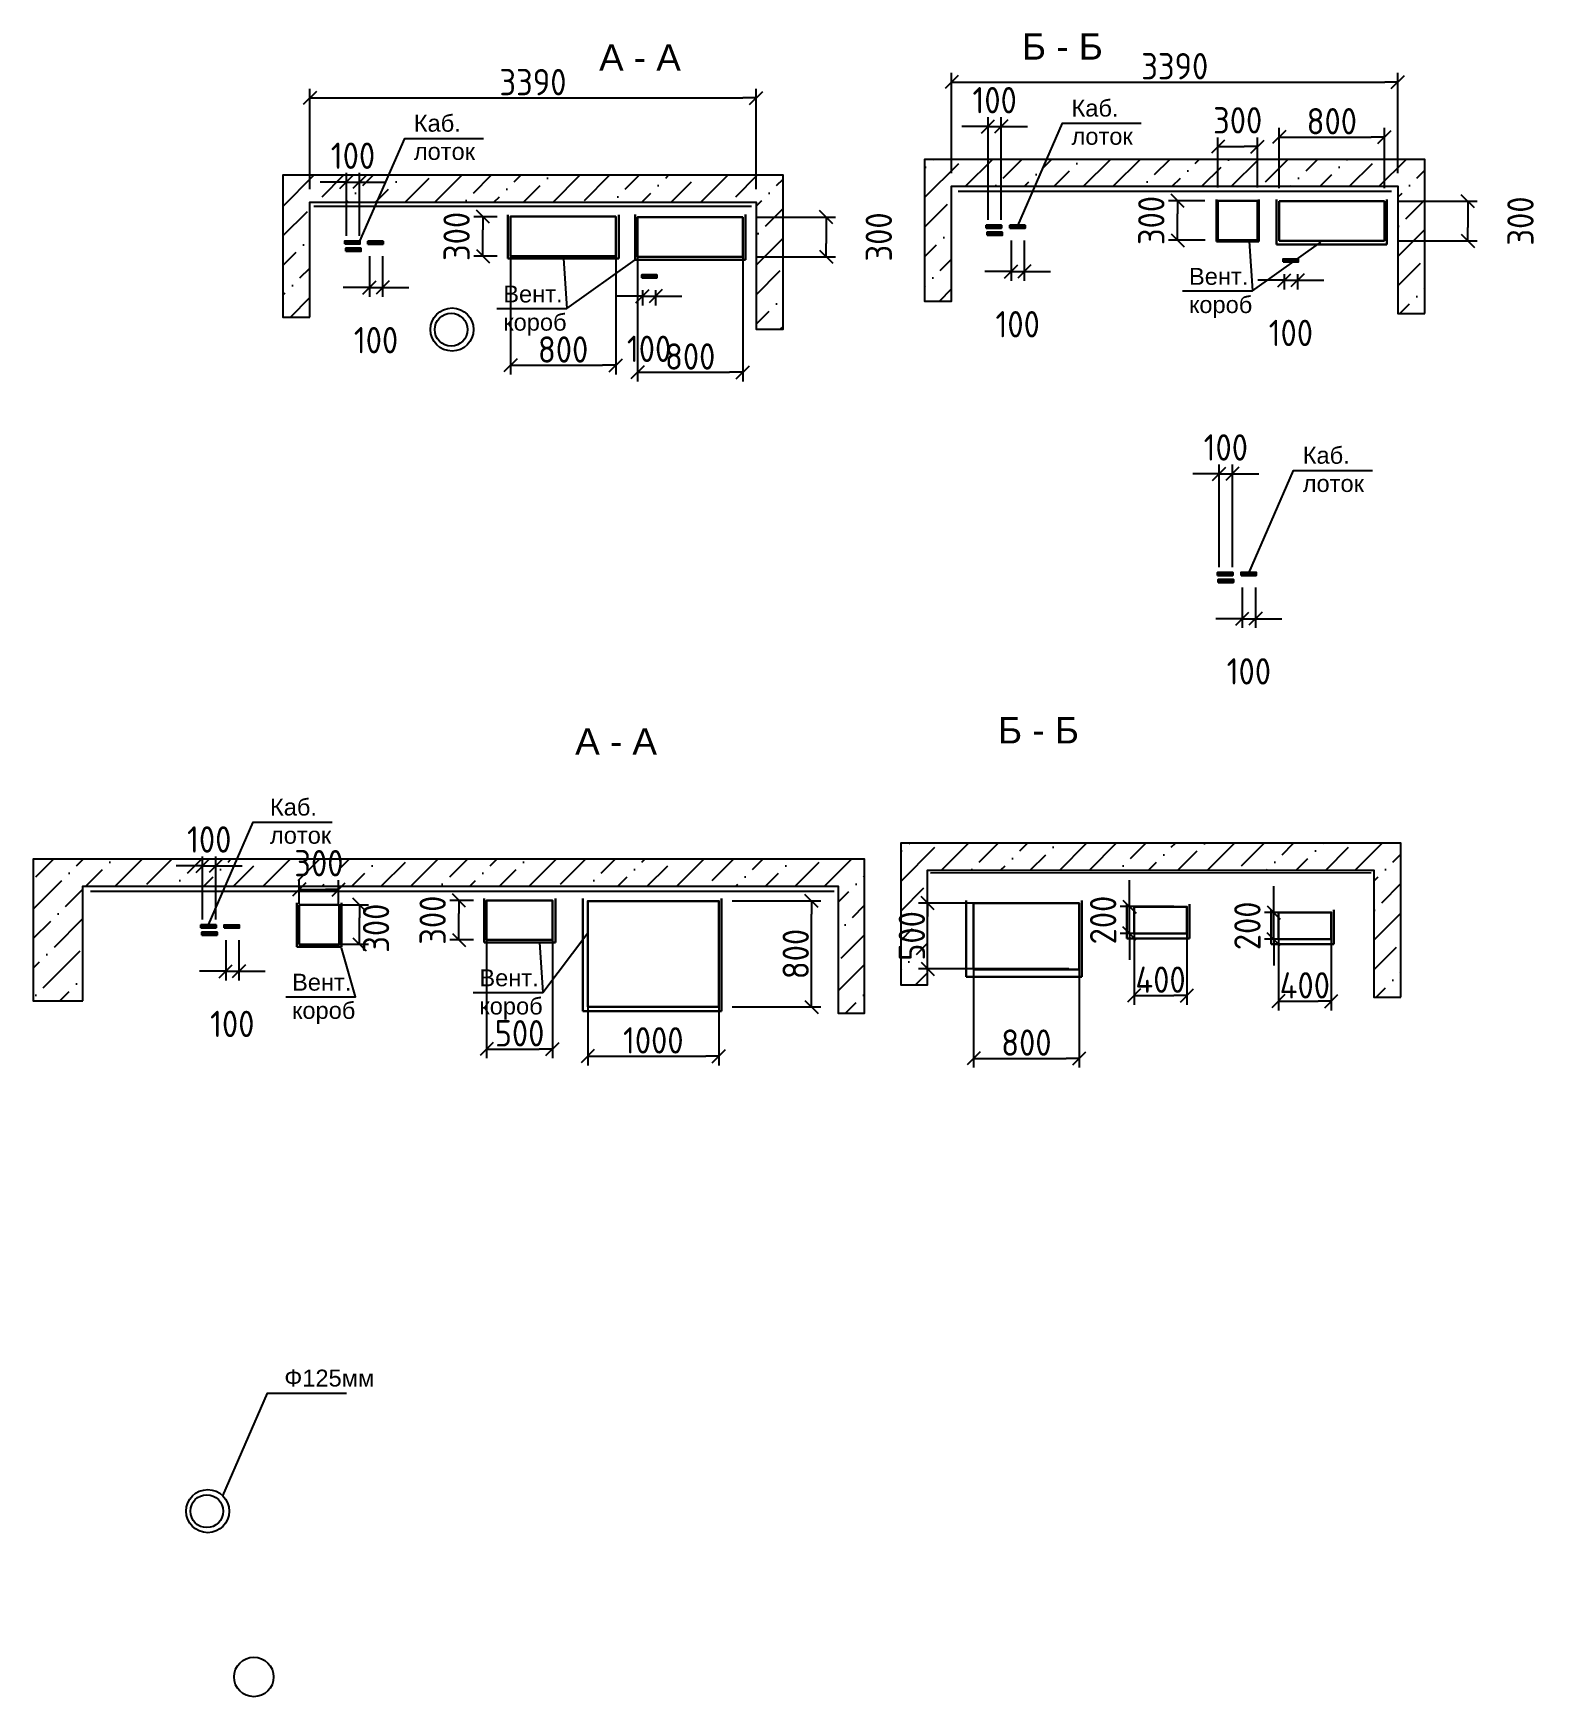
# Model space of a CAD drawing. Header units: millimetres. Extents: x 470010 to 1418703, y -134005 to 581338.
# Drawn here: x 1148373 to 1159801, y 568702 to 581338 of the extents above; entities that cross this region are included whole.
import ezdxf

# ---------------------------------------------------------------- set-up
doc = ezdxf.new("R2010")
doc.units = ezdxf.units.MM
doc.layers.get('Defpoints').update_dxf_attribs({"color": 140})
doc.layers.add('7.1) Окраска коридора с потолка с инж ком.', color=6, linetype='Continuous', lineweight=30)
doc.styles.get("Standard").update_dxf_attribs({"font": 'arial.ttf'})
doc.styles.add('СПДС', font='isocpeur.ttf', dxfattribs={"width": 0.9})
doc.dimstyles.new('Размера А3', dxfattribs={"dimtxt": 200, "dimasz": 100, "dimexe": 70, "dimexo": 100, "dimgap": 20, "dimtad": 1, "dimdec": 0, "dimrnd": 10, "dimzin": 0, "dimdsep": 46, "dimtxsty": 'СПДС', "dimblk": 'ARROWHEAD_6', "dimcen": 1, "dimclrd": 256, "dimclre": 256, "dimclrt": 256, "dimazin": 0, "dimtfac": 1, "dimtdec": 0, "dimtmove": 2, "dimatfit": 3, "dimfxl": 1, "dimtolj": 1, "dimtzin": 0, "dimarcsym": 0})

msp = doc.modelspace()

# ---------------------------------------------------------------- texts
at = {"attachment_point": 1}
for s, width, insert, char_height in [('Б - Б', 1029.17163, (1155883.011, 581338.28), 200), ('А - А', 1029.17163, (1152671.526, 581254.08), 200), ('Каб. лоток', 369.5274, (1156259.96, 580834.131), 128.5302), ('Каб. лоток', 369.5274, (1151263.762, 580719.156), 128.5302), ('Вент. короб', 369.5274, (1157152.235, 579555.913), 128.53023), ('Вент. короб', 369.5274, (1151943.428, 579422.06), 128.53023), ('Каб. лоток', 369.5274, (1158016.127, 578196.844), 128.5302), ('Б - Б', 1029.17163, (1155701.46, 576143.744), 200), ('А - А', 1029.17163, (1152489.975, 576059.544), 200), ('Каб. лоток', 369.5274, (1150171.278, 575524.62), 128.5302), ('Вент. короб', 369.5274, (1150338.988, 574194.286), 128.53023), ('Вент. короб', 369.5274, (1151761.877, 574227.524), 128.53023), ('Ф125мм', 369.5274, (1150280.253, 571187.076), 128.5302)]:
    msp.add_mtext_dynamic_manual_height_columns(s, width=width, gutter_width=642.651, heights=[0], dxfattribs=dict(at, insert=insert, char_height=char_height))

# ---------------------------------------------------------------- blocks, each defined once
blk = doc.blocks.new('ARROWHEAD_6')
at = {"color": 0, "linetype": 'Continuous'}
for p, q in [((0, 0), (-1, 0)), ((-0.5, -0.5), (0.5, 0.5))]:
    blk.add_line(p, q, dxfattribs=at)
blk = doc.blocks.new('*D513')
at = {"lineweight": -2, "transparency": 16777216}
for p, q in [((1151998, 579845), (1151998, 578746)), ((1152798, 579845), (1152798, 578746)), ((1152098, 578816), (1152698, 578816))]:
    blk.add_line(p, q, dxfattribs=at)
at = {"layer": 'Defpoints', "color": 0, "transparency": 16777216}
for p in [(1151998, 579945), (1152798, 579945), (1152798, 578816)]:
    blk.add_point(p, dxfattribs=at)
at = {"lineweight": -2, "transparency": 16777216, "xscale": 100, "yscale": 100, "zscale": 100, "rotation": 180}
blk.add_blockref('ARROWHEAD_6', (1151998, 578816), dxfattribs=at)
at = {"lineweight": -2, "transparency": 16777216, "xscale": 100, "yscale": 100, "zscale": 100}
blk.add_blockref('ARROWHEAD_6', (1152798, 578816), dxfattribs=at)
at = {"transparency": 16777216, "insert": (1152398, 578936), "char_height": 200, "attachment_point": 5, "style": 'СПДС'}
blk.add_mtext('\\A1;800', dxfattribs=at)
blk = doc.blocks.new('*D514')
at = {"lineweight": -2, "transparency": 16777216}
for p, q in [((1151898, 579945), (1151719, 579945)), ((1151789, 579745), (1151789, 579845)), ((1151898, 579645), (1151719, 579645))]:
    blk.add_line(p, q, dxfattribs=at)
at = {"layer": 'Defpoints', "color": 0, "transparency": 16777216}
for p in [(1151789, 579945), (1151998, 579945), (1151998, 579645)]:
    blk.add_point(p, dxfattribs=at)
at = {"lineweight": -2, "transparency": 16777216, "xscale": 100, "yscale": 100, "zscale": 100}
for p, rotation in [((1151789, 579945), 90), ((1151789, 579645), 270)]:
    blk.add_blockref('ARROWHEAD_6', p, dxfattribs=dict(at, rotation=rotation))
at = {"transparency": 16777216, "insert": (1151589, 579795), "char_height": 200, "attachment_point": 5, "rotation": 90, "style": 'СПДС'}
blk.add_mtext('\\A1;300', dxfattribs=at)
blk = doc.blocks.new('*D515')
at = {"lineweight": -2, "transparency": 16777216}
for p, q in [((1153863, 579941), (1154466, 579941)), ((1154396, 579841), (1154396, 579741)), ((1153863, 579641), (1154466, 579641))]:
    blk.add_line(p, q, dxfattribs=at)
at = {"layer": 'Defpoints', "color": 0, "transparency": 16777216}
for p in [(1153763, 579941), (1153763, 579641), (1154396, 579641)]:
    blk.add_point(p, dxfattribs=at)
at = {"lineweight": -2, "transparency": 16777216, "xscale": 100, "yscale": 100, "zscale": 100}
for p, rotation in [((1154396, 579941), 90), ((1154396, 579641), 270)]:
    blk.add_blockref('ARROWHEAD_6', p, dxfattribs=dict(at, rotation=rotation))
at = {"transparency": 16777216, "insert": (1154796, 579791), "char_height": 200, "attachment_point": 5, "rotation": 90, "style": 'СПДС'}
blk.add_mtext('\\A1;300', dxfattribs=at)
blk = doc.blocks.new('*D516')
at = {"lineweight": -2, "transparency": 16777216}
for p, q in [((1152963, 579841), (1152963, 578693)), ((1153763, 579841), (1153763, 578693)), ((1153063, 578763), (1153663, 578763))]:
    blk.add_line(p, q, dxfattribs=at)
at = {"layer": 'Defpoints', "color": 0, "transparency": 16777216}
for p in [(1152963, 579941), (1153763, 579941), (1153763, 578763)]:
    blk.add_point(p, dxfattribs=at)
at = {"lineweight": -2, "transparency": 16777216, "xscale": 100, "yscale": 100, "zscale": 100, "rotation": 180}
blk.add_blockref('ARROWHEAD_6', (1152963, 578763), dxfattribs=at)
at = {"lineweight": -2, "transparency": 16777216, "xscale": 100, "yscale": 100, "zscale": 100}
blk.add_blockref('ARROWHEAD_6', (1153763, 578763), dxfattribs=at)
at = {"transparency": 16777216, "insert": (1153363, 578883), "char_height": 200, "attachment_point": 5, "style": 'СПДС'}
blk.add_mtext('\\A1;800', dxfattribs=at)
blk = doc.blocks.new('*D517')
at = {"lineweight": -2, "transparency": 16777216}
for p, q in [((1153001, 579387), (1153001, 579271)), ((1153101, 579387), (1153101, 579271)), ((1152901, 579341), (1152801, 579341)), ((1153001, 579341), (1153101, 579341)), ((1153201, 579341), (1153301, 579341))]:
    blk.add_line(p, q, dxfattribs=at)
at = {"layer": 'Defpoints', "color": 0, "transparency": 16777216}
for p in [(1153001, 579487), (1153101, 579487), (1153101, 579341)]:
    blk.add_point(p, dxfattribs=at)
at = {"lineweight": -2, "transparency": 16777216, "xscale": 100, "yscale": 100, "zscale": 100}
blk.add_blockref('ARROWHEAD_6', (1153001, 579341), dxfattribs=at)
at = {"lineweight": -2, "transparency": 16777216, "xscale": 100, "yscale": 100, "zscale": 100, "rotation": 180}
blk.add_blockref('ARROWHEAD_6', (1153101, 579341), dxfattribs=at)
at = {"transparency": 16777216, "insert": (1153051, 578941), "char_height": 200, "attachment_point": 5, "style": 'СПДС'}
blk.add_mtext('\\A1;100', dxfattribs=at)
blk = doc.blocks.new('*D518')
at = {"lineweight": -2, "transparency": 16777216}
for p, q in [((1150927, 579644), (1150927, 579337)), ((1151027, 579644), (1151027, 579337)), ((1150827, 579407), (1150727, 579407)), ((1150927, 579407), (1151027, 579407)), ((1151127, 579407), (1151227, 579407))]:
    blk.add_line(p, q, dxfattribs=at)
at = {"layer": 'Defpoints', "color": 0, "transparency": 16777216}
for p in [(1150927, 579744), (1151027, 579744), (1151027, 579407)]:
    blk.add_point(p, dxfattribs=at)
at = {"lineweight": -2, "transparency": 16777216, "xscale": 100, "yscale": 100, "zscale": 100}
blk.add_blockref('ARROWHEAD_6', (1150927, 579407), dxfattribs=at)
at = {"lineweight": -2, "transparency": 16777216, "xscale": 100, "yscale": 100, "zscale": 100, "rotation": 180}
blk.add_blockref('ARROWHEAD_6', (1151027, 579407), dxfattribs=at)
at = {"transparency": 16777216, "insert": (1150977, 579007), "char_height": 200, "attachment_point": 5, "style": 'СПДС'}
blk.add_mtext('\\A1;100', dxfattribs=at)
blk = doc.blocks.new('*D519')
at = {"lineweight": -2, "transparency": 16777216}
for p, q in [((1150752, 579799), (1150752, 580278)), ((1150852, 579799), (1150852, 580278)), ((1150652, 580208), (1150552, 580208)), ((1150752, 580208), (1150852, 580208)), ((1150952, 580208), (1151052, 580208))]:
    blk.add_line(p, q, dxfattribs=at)
at = {"layer": 'Defpoints', "color": 0, "transparency": 16777216}
for p in [(1150852, 580208), (1150752, 579699), (1150852, 579699)]:
    blk.add_point(p, dxfattribs=at)
at = {"lineweight": -2, "transparency": 16777216, "xscale": 100, "yscale": 100, "zscale": 100}
blk.add_blockref('ARROWHEAD_6', (1150752, 580208), dxfattribs=at)
at = {"lineweight": -2, "transparency": 16777216, "xscale": 100, "yscale": 100, "zscale": 100, "rotation": 180}
blk.add_blockref('ARROWHEAD_6', (1150852, 580208), dxfattribs=at)
at = {"transparency": 16777216, "insert": (1150802, 580408), "char_height": 200, "attachment_point": 5, "style": 'СПДС'}
blk.add_mtext('\\A1;100', dxfattribs=at)
blk = doc.blocks.new('*D520')
at = {"lineweight": -2, "transparency": 16777216}
for p, q in [((1150474, 580154), (1150474, 580917)), ((1153864, 580154), (1153864, 580917)), ((1150574, 580847), (1153764, 580847))]:
    blk.add_line(p, q, dxfattribs=at)
at = {"layer": 'Defpoints', "color": 0, "lineweight": 60, "transparency": 16777216}
for p in [(1153864, 580847), (1150474, 580054), (1153864, 580054)]:
    blk.add_point(p, dxfattribs=at)
at = {"lineweight": -2, "transparency": 16777216, "xscale": 100, "yscale": 100, "zscale": 100, "rotation": 180}
blk.add_blockref('ARROWHEAD_6', (1150474, 580847), dxfattribs=at)
at = {"lineweight": -2, "transparency": 16777216, "xscale": 100, "yscale": 100, "zscale": 100}
blk.add_blockref('ARROWHEAD_6', (1153864, 580847), dxfattribs=at)
at = {"transparency": 16777216, "insert": (1152169, 580967), "char_height": 200, "attachment_point": 5, "style": 'СПДС'}
blk.add_mtext('\\A1;3390', dxfattribs=at)
blk = doc.blocks.new('*D521')
at = {"lineweight": -2, "transparency": 16777216}
for p, q in [((1157372, 580166), (1157372, 580547)), ((1157672, 580166), (1157672, 580547)), ((1157472, 580477), (1157572, 580477))]:
    blk.add_line(p, q, dxfattribs=at)
at = {"layer": 'Defpoints', "color": 0, "transparency": 16777216}
for p in [(1157672, 580477), (1157372, 580066), (1157672, 580066)]:
    blk.add_point(p, dxfattribs=at)
at = {"lineweight": -2, "transparency": 16777216, "xscale": 100, "yscale": 100, "zscale": 100, "rotation": 180}
blk.add_blockref('ARROWHEAD_6', (1157372, 580477), dxfattribs=at)
at = {"lineweight": -2, "transparency": 16777216, "xscale": 100, "yscale": 100, "zscale": 100}
blk.add_blockref('ARROWHEAD_6', (1157672, 580477), dxfattribs=at)
at = {"transparency": 16777216, "insert": (1157522, 580677), "char_height": 200, "attachment_point": 5, "style": 'СПДС'}
blk.add_mtext('\\A1;300', dxfattribs=at)
blk = doc.blocks.new('*D524')
at = {"lineweight": -2, "transparency": 16777216}
for p, q in [((1157272, 580066), (1156996, 580066)), ((1157066, 579866), (1157066, 579966)), ((1157274, 579766), (1156996, 579766))]:
    blk.add_line(p, q, dxfattribs=at)
at = {"layer": 'Defpoints', "color": 0, "transparency": 16777216}
for p in [(1157066, 580066), (1157372, 580066), (1157374, 579766)]:
    blk.add_point(p, dxfattribs=at)
at = {"lineweight": -2, "transparency": 16777216, "xscale": 100, "yscale": 100, "zscale": 100}
for p, rotation in [((1157066, 580066), 90), ((1157066, 579766), 270)]:
    blk.add_blockref('ARROWHEAD_6', p, dxfattribs=dict(at, rotation=rotation))
at = {"transparency": 16777216, "insert": (1156866, 579916), "char_height": 200, "attachment_point": 5, "rotation": 90, "style": 'СПДС'}
blk.add_mtext('\\A1;300', dxfattribs=at)
blk = doc.blocks.new('*D525')
at = {"lineweight": -2, "transparency": 16777216}
for p, q in [((1158737, 580062), (1159340, 580062)), ((1159270, 579962), (1159270, 579862)), ((1158737, 579762), (1159340, 579762))]:
    blk.add_line(p, q, dxfattribs=at)
at = {"layer": 'Defpoints', "color": 0, "transparency": 16777216}
for p in [(1158637, 580062), (1158637, 579762), (1159270, 579762)]:
    blk.add_point(p, dxfattribs=at)
at = {"lineweight": -2, "transparency": 16777216, "xscale": 100, "yscale": 100, "zscale": 100}
for p, rotation in [((1159270, 580062), 90), ((1159270, 579762), 270)]:
    blk.add_blockref('ARROWHEAD_6', p, dxfattribs=dict(at, rotation=rotation))
at = {"transparency": 16777216, "insert": (1159670, 579912), "char_height": 200, "attachment_point": 5, "rotation": 90, "style": 'СПДС'}
blk.add_mtext('\\A1;300', dxfattribs=at)
blk = doc.blocks.new('*D526')
at = {"lineweight": -2, "transparency": 16777216}
for p, q in [((1157837, 580162), (1157837, 580620)), ((1157937, 580550), (1158537, 580550)), ((1158637, 580162), (1158637, 580620))]:
    blk.add_line(p, q, dxfattribs=at)
at = {"layer": 'Defpoints', "color": 0, "transparency": 16777216}
for p in [(1158637, 580550), (1157837, 580062), (1158637, 580062)]:
    blk.add_point(p, dxfattribs=at)
at = {"lineweight": -2, "transparency": 16777216, "xscale": 100, "yscale": 100, "zscale": 100, "rotation": 180}
blk.add_blockref('ARROWHEAD_6', (1157837, 580550), dxfattribs=at)
at = {"lineweight": -2, "transparency": 16777216, "xscale": 100, "yscale": 100, "zscale": 100}
blk.add_blockref('ARROWHEAD_6', (1158637, 580550), dxfattribs=at)
at = {"transparency": 16777216, "insert": (1158237, 580670), "char_height": 200, "attachment_point": 5, "style": 'СПДС'}
blk.add_mtext('\\A1;800', dxfattribs=at)
blk = doc.blocks.new('*D527')
at = {"lineweight": -2, "transparency": 16777216}
for p, q in [((1157876, 579508), (1157876, 579392)), ((1157976, 579508), (1157976, 579392)), ((1157776, 579462), (1157676, 579462)), ((1157876, 579462), (1157976, 579462)), ((1158076, 579462), (1158176, 579462))]:
    blk.add_line(p, q, dxfattribs=at)
at = {"layer": 'Defpoints', "color": 0, "transparency": 16777216}
for p in [(1157876, 579608), (1157976, 579608), (1157976, 579462)]:
    blk.add_point(p, dxfattribs=at)
at = {"lineweight": -2, "transparency": 16777216, "xscale": 100, "yscale": 100, "zscale": 100}
blk.add_blockref('ARROWHEAD_6', (1157876, 579462), dxfattribs=at)
at = {"lineweight": -2, "transparency": 16777216, "xscale": 100, "yscale": 100, "zscale": 100, "rotation": 180}
blk.add_blockref('ARROWHEAD_6', (1157976, 579462), dxfattribs=at)
at = {"transparency": 16777216, "insert": (1157926, 579062), "char_height": 200, "attachment_point": 5, "style": 'СПДС'}
blk.add_mtext('\\A1;100', dxfattribs=at)
blk = doc.blocks.new('*D528')
at = {"lineweight": -2, "transparency": 16777216}
for p, q in [((1155801, 579765), (1155801, 579458)), ((1155901, 579765), (1155901, 579458)), ((1155701, 579528), (1155601, 579528)), ((1155801, 579528), (1155901, 579528)), ((1156001, 579528), (1156101, 579528))]:
    blk.add_line(p, q, dxfattribs=at)
at = {"layer": 'Defpoints', "color": 0, "transparency": 16777216}
for p in [(1155801, 579865), (1155901, 579865), (1155901, 579528)]:
    blk.add_point(p, dxfattribs=at)
at = {"lineweight": -2, "transparency": 16777216, "xscale": 100, "yscale": 100, "zscale": 100}
blk.add_blockref('ARROWHEAD_6', (1155801, 579528), dxfattribs=at)
at = {"lineweight": -2, "transparency": 16777216, "xscale": 100, "yscale": 100, "zscale": 100, "rotation": 180}
blk.add_blockref('ARROWHEAD_6', (1155901, 579528), dxfattribs=at)
at = {"transparency": 16777216, "insert": (1155851, 579128), "char_height": 200, "attachment_point": 5, "style": 'СПДС'}
blk.add_mtext('\\A1;100', dxfattribs=at)
blk = doc.blocks.new('*D522')
at = {"lineweight": -2, "transparency": 16777216}
for p, q in [((1155626, 579921), (1155626, 580700)), ((1155726, 579921), (1155726, 580700)), ((1155526, 580630), (1155426, 580630)), ((1155626, 580630), (1155726, 580630)), ((1155826, 580630), (1155926, 580630))]:
    blk.add_line(p, q, dxfattribs=at)
at = {"layer": 'Defpoints', "color": 0, "transparency": 16777216}
for p in [(1155726, 580630), (1155626, 579821), (1155726, 579821)]:
    blk.add_point(p, dxfattribs=at)
at = {"lineweight": -2, "transparency": 16777216, "xscale": 100, "yscale": 100, "zscale": 100}
blk.add_blockref('ARROWHEAD_6', (1155626, 580630), dxfattribs=at)
at = {"lineweight": -2, "transparency": 16777216, "xscale": 100, "yscale": 100, "zscale": 100, "rotation": 180}
blk.add_blockref('ARROWHEAD_6', (1155726, 580630), dxfattribs=at)
at = {"transparency": 16777216, "insert": (1155676, 580830), "char_height": 200, "attachment_point": 5, "style": 'СПДС'}
blk.add_mtext('\\A1;100', dxfattribs=at)
blk = doc.blocks.new('*D523')
at = {"lineweight": -2, "transparency": 16777216}
for p, q in [((1155349, 580276), (1155349, 581038)), ((1158739, 580276), (1158739, 581038)), ((1155449, 580968), (1158639, 580968))]:
    blk.add_line(p, q, dxfattribs=at)
at = {"layer": 'Defpoints', "color": 0, "transparency": 16777216}
for p in [(1158739, 580968), (1155349, 580176), (1158739, 580176)]:
    blk.add_point(p, dxfattribs=at)
at = {"lineweight": -2, "transparency": 16777216, "xscale": 100, "yscale": 100, "zscale": 100, "rotation": 180}
blk.add_blockref('ARROWHEAD_6', (1155349, 580968), dxfattribs=at)
at = {"lineweight": -2, "transparency": 16777216, "xscale": 100, "yscale": 100, "zscale": 100}
blk.add_blockref('ARROWHEAD_6', (1158739, 580968), dxfattribs=at)
at = {"transparency": 16777216, "insert": (1157044, 581088), "char_height": 200, "attachment_point": 5, "style": 'СПДС'}
blk.add_mtext('\\A1;3390', dxfattribs=at)
blk = doc.blocks.new('*D580')
at = {"lineweight": -2, "transparency": 16777216}
for p, q in [((1151817, 574651), (1151817, 573552)), ((1152317, 574651), (1152317, 573552)), ((1151917, 573622), (1152217, 573622))]:
    blk.add_line(p, q, dxfattribs=at)
at = {"layer": 'Defpoints', "color": 0, "transparency": 16777216}
for p in [(1151817, 574751), (1152317, 574751), (1152317, 573622)]:
    blk.add_point(p, dxfattribs=at)
at = {"lineweight": -2, "transparency": 16777216, "xscale": 100, "yscale": 100, "zscale": 100, "rotation": 180}
blk.add_blockref('ARROWHEAD_6', (1151817, 573622), dxfattribs=at)
at = {"lineweight": -2, "transparency": 16777216, "xscale": 100, "yscale": 100, "zscale": 100}
blk.add_blockref('ARROWHEAD_6', (1152317, 573622), dxfattribs=at)
at = {"transparency": 16777216, "insert": (1152067, 573742), "char_height": 200, "attachment_point": 5, "style": 'СПДС'}
blk.add_mtext('\\A1;500', dxfattribs=at)
blk = doc.blocks.new('*D587')
at = {"lineweight": -2, "transparency": 16777216}
for p, q in [((1151717, 574751), (1151537, 574751)), ((1151607, 574551), (1151607, 574651)), ((1151717, 574451), (1151537, 574451))]:
    blk.add_line(p, q, dxfattribs=at)
at = {"layer": 'Defpoints', "color": 0, "transparency": 16777216}
for p in [(1151607, 574751), (1151817, 574751), (1151817, 574451)]:
    blk.add_point(p, dxfattribs=at)
at = {"lineweight": -2, "transparency": 16777216, "xscale": 100, "yscale": 100, "zscale": 100}
for p, rotation in [((1151607, 574751), 90), ((1151607, 574451), 270)]:
    blk.add_blockref('ARROWHEAD_6', p, dxfattribs=dict(at, rotation=rotation))
at = {"transparency": 16777216, "insert": (1151407, 574601), "char_height": 200, "attachment_point": 5, "rotation": 90, "style": 'СПДС'}
blk.add_mtext('\\A1;300', dxfattribs=at)
blk = doc.blocks.new('*D589')
at = {"lineweight": -2, "transparency": 16777216}
for p, q in [((1152585, 574647), (1152585, 573498)), ((1153581, 574647), (1153581, 573498)), ((1152685, 573568), (1153481, 573568))]:
    blk.add_line(p, q, dxfattribs=at)
at = {"layer": 'Defpoints', "color": 0, "transparency": 16777216}
for p in [(1152585, 574747), (1153581, 574747), (1153581, 573568)]:
    blk.add_point(p, dxfattribs=at)
at = {"lineweight": -2, "transparency": 16777216, "xscale": 100, "yscale": 100, "zscale": 100, "rotation": 180}
blk.add_blockref('ARROWHEAD_6', (1152585, 573568), dxfattribs=at)
at = {"lineweight": -2, "transparency": 16777216, "xscale": 100, "yscale": 100, "zscale": 100}
blk.add_blockref('ARROWHEAD_6', (1153581, 573568), dxfattribs=at)
at = {"transparency": 16777216, "insert": (1153083, 573688), "char_height": 200, "attachment_point": 5, "style": 'СПДС'}
blk.add_mtext('\\A1;1000', dxfattribs=at)
blk = doc.blocks.new('*D591')
at = {"lineweight": -2, "transparency": 16777216}
for p, q in [((1149835, 574449), (1149835, 574143)), ((1149935, 574449), (1149935, 574143)), ((1149735, 574213), (1149635, 574213)), ((1149835, 574213), (1149935, 574213)), ((1150035, 574213), (1150135, 574213))]:
    blk.add_line(p, q, dxfattribs=at)
at = {"layer": 'Defpoints', "color": 0, "transparency": 16777216}
for p in [(1149835, 574549), (1149935, 574549), (1149935, 574213)]:
    blk.add_point(p, dxfattribs=at)
at = {"lineweight": -2, "transparency": 16777216, "xscale": 100, "yscale": 100, "zscale": 100}
blk.add_blockref('ARROWHEAD_6', (1149835, 574213), dxfattribs=at)
at = {"lineweight": -2, "transparency": 16777216, "xscale": 100, "yscale": 100, "zscale": 100, "rotation": 180}
blk.add_blockref('ARROWHEAD_6', (1149935, 574213), dxfattribs=at)
at = {"transparency": 16777216, "insert": (1149885, 573813), "char_height": 200, "attachment_point": 5, "style": 'СПДС'}
blk.add_mtext('\\A1;100', dxfattribs=at)
blk = doc.blocks.new('*D592')
at = {"lineweight": -2, "transparency": 16777216}
for p, q in [((1149660, 574605), (1149660, 575084)), ((1149760, 574605), (1149760, 575084)), ((1149560, 575014), (1149460, 575014)), ((1149660, 575014), (1149760, 575014)), ((1149860, 575014), (1149960, 575014))]:
    blk.add_line(p, q, dxfattribs=at)
at = {"layer": 'Defpoints', "color": 0, "transparency": 16777216}
for p in [(1149760, 575014), (1149660, 574505), (1149760, 574505)]:
    blk.add_point(p, dxfattribs=at)
at = {"lineweight": -2, "transparency": 16777216, "xscale": 100, "yscale": 100, "zscale": 100}
blk.add_blockref('ARROWHEAD_6', (1149660, 575014), dxfattribs=at)
at = {"lineweight": -2, "transparency": 16777216, "xscale": 100, "yscale": 100, "zscale": 100, "rotation": 180}
blk.add_blockref('ARROWHEAD_6', (1149760, 575014), dxfattribs=at)
at = {"transparency": 16777216, "insert": (1149710, 575214), "char_height": 200, "attachment_point": 5, "style": 'СПДС'}
blk.add_mtext('\\A1;100', dxfattribs=at)
blk = doc.blocks.new('*D619')
at = {"lineweight": -2, "transparency": 16777216}
for p, q in [((1150494, 574718), (1150921, 574718)), ((1150851, 574518), (1150851, 574618)), ((1150494, 574418), (1150921, 574418))]:
    blk.add_line(p, q, dxfattribs=at)
at = {"layer": 'Defpoints', "color": 0, "transparency": 16777216}
for p in [(1150394, 574718), (1150851, 574718), (1150394, 574418)]:
    blk.add_point(p, dxfattribs=at)
at = {"lineweight": -2, "transparency": 16777216, "xscale": 100, "yscale": 100, "zscale": 100}
for p, rotation in [((1150851, 574718), 90), ((1150851, 574418), 270)]:
    blk.add_blockref('ARROWHEAD_6', p, dxfattribs=dict(at, rotation=rotation))
at = {"transparency": 16777216, "insert": (1150977, 574540), "char_height": 200, "attachment_point": 5, "rotation": 90, "style": 'СПДС'}
blk.add_mtext('\\A1;300', dxfattribs=at)
blk = doc.blocks.new('*D618')
at = {"lineweight": -2, "transparency": 16777216}
for p, q in [((1150393, 574725), (1150393, 574904)), ((1150493, 574834), (1150593, 574834)), ((1150693, 574725), (1150693, 574904))]:
    blk.add_line(p, q, dxfattribs=at)
at = {"layer": 'Defpoints', "color": 0, "transparency": 16777216}
for p in [(1150693, 574834), (1150393, 574625), (1150693, 574625)]:
    blk.add_point(p, dxfattribs=at)
at = {"lineweight": -2, "transparency": 16777216, "xscale": 100, "yscale": 100, "zscale": 100, "rotation": 180}
blk.add_blockref('ARROWHEAD_6', (1150393, 574834), dxfattribs=at)
at = {"lineweight": -2, "transparency": 16777216, "xscale": 100, "yscale": 100, "zscale": 100}
blk.add_blockref('ARROWHEAD_6', (1150693, 574834), dxfattribs=at)
at = {"transparency": 16777216, "insert": (1150543, 575034), "char_height": 200, "attachment_point": 5, "style": 'СПДС'}
blk.add_mtext('\\A1;300', dxfattribs=at)
blk = doc.blocks.new('*D622')
at = {"lineweight": -2, "transparency": 16777216}
for p, q in [((1153681, 574747), (1154355, 574747)), ((1154285, 574042), (1154285, 574647)), ((1153681, 573942), (1154355, 573942))]:
    blk.add_line(p, q, dxfattribs=at)
at = {"layer": 'Defpoints', "color": 0, "transparency": 16777216}
for p in [(1153581, 574747), (1154285, 574747), (1153581, 573942)]:
    blk.add_point(p, dxfattribs=at)
at = {"lineweight": -2, "transparency": 16777216, "xscale": 100, "yscale": 100, "zscale": 100}
for p, rotation in [((1154285, 574747), 90), ((1154285, 573942), 270)]:
    blk.add_blockref('ARROWHEAD_6', p, dxfattribs=dict(at, rotation=rotation))
at = {"transparency": 16777216, "insert": (1154165, 574344), "char_height": 200, "attachment_point": 5, "rotation": 90, "style": 'СПДС'}
blk.add_mtext('\\A1;800', dxfattribs=at)
blk = doc.blocks.new('*D631')
at = {"lineweight": -2, "transparency": 16777216}
for p, q in [((1157557, 577128), (1157557, 576821)), ((1157657, 577128), (1157657, 576821)), ((1157457, 576891), (1157357, 576891)), ((1157557, 576891), (1157657, 576891)), ((1157757, 576891), (1157857, 576891))]:
    blk.add_line(p, q, dxfattribs=at)
at = {"layer": 'Defpoints', "color": 0, "transparency": 16777216}
for p in [(1157557, 577228), (1157657, 577228), (1157657, 576891)]:
    blk.add_point(p, dxfattribs=at)
at = {"lineweight": -2, "transparency": 16777216, "xscale": 100, "yscale": 100, "zscale": 100}
blk.add_blockref('ARROWHEAD_6', (1157557, 576891), dxfattribs=at)
at = {"lineweight": -2, "transparency": 16777216, "xscale": 100, "yscale": 100, "zscale": 100, "rotation": 180}
blk.add_blockref('ARROWHEAD_6', (1157657, 576891), dxfattribs=at)
at = {"transparency": 16777216, "insert": (1157607, 576491), "char_height": 200, "attachment_point": 5, "style": 'СПДС'}
blk.add_mtext('\\A1;100', dxfattribs=at)
blk = doc.blocks.new('*D632')
at = {"lineweight": -2, "transparency": 16777216}
for p, q in [((1157282, 577992), (1157182, 577992)), ((1157382, 577283), (1157382, 578062)), ((1157382, 577992), (1157482, 577992)), ((1157482, 577283), (1157482, 578062)), ((1157582, 577992), (1157682, 577992))]:
    blk.add_line(p, q, dxfattribs=at)
at = {"layer": 'Defpoints', "color": 0, "transparency": 16777216}
for p in [(1157482, 577992), (1157382, 577183), (1157482, 577183)]:
    blk.add_point(p, dxfattribs=at)
at = {"lineweight": -2, "transparency": 16777216, "xscale": 100, "yscale": 100, "zscale": 100}
blk.add_blockref('ARROWHEAD_6', (1157382, 577992), dxfattribs=at)
at = {"lineweight": -2, "transparency": 16777216, "xscale": 100, "yscale": 100, "zscale": 100, "rotation": 180}
blk.add_blockref('ARROWHEAD_6', (1157482, 577992), dxfattribs=at)
at = {"transparency": 16777216, "insert": (1157432, 578192), "char_height": 200, "attachment_point": 5, "style": 'СПДС'}
blk.add_mtext('\\A1;100', dxfattribs=at)
blk = doc.blocks.new('*D637')
at = {"lineweight": -2, "transparency": 16777216}
for p, q in [((1155516, 574630), (1155516, 573481)), ((1156319, 574630), (1156319, 573481)), ((1155616, 573551), (1156219, 573551))]:
    blk.add_line(p, q, dxfattribs=at)
at = {"layer": 'Defpoints', "color": 0, "transparency": 16777216}
for p in [(1155516, 574730), (1156319, 574730), (1156319, 573551)]:
    blk.add_point(p, dxfattribs=at)
at = {"lineweight": -2, "transparency": 16777216, "xscale": 100, "yscale": 100, "zscale": 100, "rotation": 180}
blk.add_blockref('ARROWHEAD_6', (1155516, 573551), dxfattribs=at)
at = {"lineweight": -2, "transparency": 16777216, "xscale": 100, "yscale": 100, "zscale": 100}
blk.add_blockref('ARROWHEAD_6', (1156319, 573551), dxfattribs=at)
at = {"transparency": 16777216, "insert": (1155917, 573671), "char_height": 200, "attachment_point": 5, "style": 'СПДС'}
blk.add_mtext('\\A1;800', dxfattribs=at)
blk = doc.blocks.new('*D636')
at = {"lineweight": -2, "transparency": 16777216}
for p, q in [((1156219, 574730), (1155097, 574730)), ((1155167, 574332), (1155167, 574630)), ((1156239, 574232), (1155097, 574232))]:
    blk.add_line(p, q, dxfattribs=at)
at = {"layer": 'Defpoints', "color": 0, "transparency": 16777216}
for p in [(1155167, 574730), (1156319, 574730), (1156339, 574232)]:
    blk.add_point(p, dxfattribs=at)
at = {"lineweight": -2, "transparency": 16777216, "xscale": 100, "yscale": 100, "zscale": 100}
for p, rotation in [((1155167, 574730), 90), ((1155167, 574232), 270)]:
    blk.add_blockref('ARROWHEAD_6', p, dxfattribs=dict(at, rotation=rotation))
at = {"transparency": 16777216, "insert": (1155047, 574481), "char_height": 200, "attachment_point": 5, "rotation": 90, "style": 'СПДС'}
blk.add_mtext('\\A1;500', dxfattribs=at)
blk = doc.blocks.new('*D641')
at = {"lineweight": -2, "transparency": 16777216}
for p, q in [((1156735, 574604), (1156735, 573959)), ((1157137, 574604), (1157137, 573959)), ((1156835, 574029), (1157037, 574029))]:
    blk.add_line(p, q, dxfattribs=at)
at = {"layer": 'Defpoints', "color": 0, "transparency": 16777216}
for p in [(1156735, 574704), (1157137, 574704), (1157137, 574029)]:
    blk.add_point(p, dxfattribs=at)
at = {"lineweight": -2, "transparency": 16777216, "xscale": 100, "yscale": 100, "zscale": 100, "rotation": 180}
blk.add_blockref('ARROWHEAD_6', (1156735, 574029), dxfattribs=at)
at = {"lineweight": -2, "transparency": 16777216, "xscale": 100, "yscale": 100, "zscale": 100}
blk.add_blockref('ARROWHEAD_6', (1157137, 574029), dxfattribs=at)
at = {"transparency": 16777216, "insert": (1156936, 574149), "char_height": 200, "attachment_point": 5, "style": 'СПДС'}
blk.add_mtext('\\A1;400', dxfattribs=at)
blk = doc.blocks.new('*D642')
at = {"lineweight": -2, "transparency": 16777216}
for p, q in [((1156700, 574804), (1156700, 574904)), ((1157037, 574704), (1156630, 574704)), ((1156700, 574500), (1156700, 574704)), ((1157037, 574500), (1156630, 574500)), ((1156700, 574400), (1156700, 574300))]:
    blk.add_line(p, q, dxfattribs=at)
at = {"layer": 'Defpoints', "color": 0, "transparency": 16777216}
for p in [(1156700, 574704), (1157137, 574704), (1157137, 574500)]:
    blk.add_point(p, dxfattribs=at)
at = {"lineweight": -2, "transparency": 16777216, "xscale": 100, "yscale": 100, "zscale": 100}
for p, rotation in [((1156700, 574704), 270), ((1156700, 574500), 90)]:
    blk.add_blockref('ARROWHEAD_6', p, dxfattribs=dict(at, rotation=rotation))
at = {"transparency": 16777216, "insert": (1156500, 574602), "char_height": 200, "attachment_point": 5, "rotation": 90, "style": 'СПДС'}
blk.add_mtext('\\A1;200', dxfattribs=at)
blk = doc.blocks.new('*D646')
at = {"lineweight": -2, "transparency": 16777216}
for p, q in [((1157831, 574560), (1157831, 573916)), ((1158233, 574560), (1158233, 573916)), ((1157931, 573986), (1158133, 573986))]:
    blk.add_line(p, q, dxfattribs=at)
at = {"layer": 'Defpoints', "color": 0, "transparency": 16777216}
for p in [(1157831, 574660), (1158233, 574660), (1158233, 573986)]:
    blk.add_point(p, dxfattribs=at)
at = {"lineweight": -2, "transparency": 16777216, "xscale": 100, "yscale": 100, "zscale": 100, "rotation": 180}
blk.add_blockref('ARROWHEAD_6', (1157831, 573986), dxfattribs=at)
at = {"lineweight": -2, "transparency": 16777216, "xscale": 100, "yscale": 100, "zscale": 100}
blk.add_blockref('ARROWHEAD_6', (1158233, 573986), dxfattribs=at)
at = {"transparency": 16777216, "insert": (1158032, 574106), "char_height": 200, "attachment_point": 5, "style": 'СПДС'}
blk.add_mtext('\\A1;400', dxfattribs=at)
blk = doc.blocks.new('*D647')
at = {"lineweight": -2, "transparency": 16777216}
for p, q in [((1157796, 574760), (1157796, 574860)), ((1158133, 574660), (1157726, 574660)), ((1157796, 574456), (1157796, 574660)), ((1158133, 574456), (1157726, 574456)), ((1157796, 574356), (1157796, 574256))]:
    blk.add_line(p, q, dxfattribs=at)
at = {"layer": 'Defpoints', "color": 0, "transparency": 16777216}
for p in [(1157796, 574660), (1158233, 574660), (1158233, 574456)]:
    blk.add_point(p, dxfattribs=at)
at = {"lineweight": -2, "transparency": 16777216, "xscale": 100, "yscale": 100, "zscale": 100}
for p, rotation in [((1157796, 574660), 270), ((1157796, 574456), 90)]:
    blk.add_blockref('ARROWHEAD_6', p, dxfattribs=dict(at, rotation=rotation))
at = {"transparency": 16777216, "insert": (1157596, 574558), "char_height": 200, "attachment_point": 5, "rotation": 90, "style": 'СПДС'}
blk.add_mtext('\\A1;200', dxfattribs=at)

# ---------------------------------------------------------------- dimensions: what is measured, and where the dimension line sits
for base, p1, p2, picture, middle in [((1158738.705, 580967.969), (1155348.705, 580175.588), (1158738.705, 580175.588), '*D523', (1157043.705, 581087.969)), ((1153864.482, 580846.814), (1150474.482, 580054.433), (1153864.482, 580054.433), '*D520', (1152169.482, 580966.814)), ((1155726.265, 580629.615), (1155626.265, 579820.555), (1155726.265, 579820.555), '*D522', (1155676.265, 580829.615)), ((1157672.315, 580477.171), (1157372.315, 580066.429), (1157672.315, 580066.429), '*D521', (1157522.315, 580677.171)), ((1158636.916, 580550.163), (1157836.916, 580062.292), (1158636.916, 580062.292), '*D526', (1158236.916, 580670.163)), ((1150852.042, 580208.049), (1150752.042, 579699.4), (1150852.042, 579699.4), '*D519', (1150802.042, 580408.049)), ((1152798.092, 578816.355), (1151998.092, 579945.275), (1152798.092, 579945.275), '*D513', (1152398.092, 578936.355)), ((1153762.693, 578762.673), (1152962.693, 579941.138), (1153762.693, 579941.138), '*D516', (1153362.693, 578882.673)), ((1155901.275, 579528.477), (1155801.275, 579864.906), (1155901.275, 579864.906), '*D528', (1155851.275, 579128.477)), ((1151027.052, 579407.322), (1150927.052, 579743.751), (1151027.052, 579743.751), '*D518', (1150977.052, 579007.322)), ((1157975.6, 579461.991), (1157875.6, 579608.218), (1157975.6, 579608.218), '*D527', (1157925.6, 579061.991)), ((1153101.377, 579340.837), (1153001.377, 579487.063), (1153101.377, 579487.063), '*D517', (1153051.377, 578940.837)), ((1157482.432, 577992.327), (1157382.432, 577183.267), (1157482.432, 577183.267), '*D632', (1157432.432, 578192.327)), ((1157657.442, 576891.189), (1157557.442, 577227.618), (1157657.442, 577227.618), '*D631', (1157607.442, 576491.189)), ((1149759.558, 575013.513), (1149659.558, 574504.864), (1149759.558, 574504.864), '*D592', (1149709.558, 575213.513)), ((1150693.322, 574833.639), (1150393.322, 574624.555), (1150693.322, 574624.555), '*D618', (1150543.322, 575033.639)), ((1152317.21, 573621.819), (1151816.541, 574750.739), (1152317.21, 574750.739), '*D580', (1152066.875, 573741.819)), ((1153581.142, 573568.137), (1152585.095, 574746.601), (1153581.142, 574746.601), '*D589', (1153083.118, 573688.137)), ((1156318.915, 573551.297), (1155515.946, 574729.762), (1156318.915, 574729.762), '*D637', (1155917.43, 573671.297)), ((1157136.693, 574029.424), (1156735.208, 574703.656), (1157136.693, 574703.656), '*D641', (1156935.951, 574149.424)), ((1158232.852, 573985.752), (1157831.368, 574659.984), (1158232.852, 574659.984), '*D646', (1158032.11, 574105.752)), ((1149934.568, 574212.786), (1149834.568, 574549.215), (1149934.568, 574549.215), '*D591', (1149884.568, 573812.786))]:
    dim = msp.add_linear_dim(base=base, p1=p1, p2=p2, dimstyle='Размера А3')
    dim.commit()
    dim.dimension.update_dxf_attribs({"geometry": picture, "text_midpoint": middle})
for base, p1, p2, picture, middle in [((1157065.616, 580066.429), (1157373.689, 579766.429), (1157372.315, 580066.429), '*D524', (1156865.616, 579916.429)), ((1159269.968, 579762.292), (1158636.916, 580062.292), (1158636.916, 579762.292), '*D525', (1159669.968, 579912.292)), ((1151789.008, 579945.275), (1151998.092, 579645.275), (1151998.092, 579945.275), '*D514', (1151589.008, 579795.275)), ((1154395.745, 579641.138), (1153762.693, 579941.138), (1153762.693, 579641.138), '*D515', (1154795.745, 579791.138)), ((1151607.457, 574750.739), (1151816.541, 574450.739), (1151816.541, 574750.739), '*D587', (1151407.457, 574600.739)), ((1156700.198, 574703.656), (1157136.693, 574499.544), (1157136.693, 574703.656), '*D642', (1156500.198, 574601.6)), ((1157796.357, 574659.984), (1158232.852, 574455.873), (1158232.852, 574659.984), '*D647', (1157596.357, 574557.928)), ((1154285.349, 574746.601), (1153581.142, 573942.251), (1153581.142, 574746.601), '*D622', (1154165.349, 574344.426)), ((1155167.154, 574729.762), (1156338.943, 574231.623), (1156318.915, 574729.762), '*D636', (1155047.154, 574480.692))]:
    dim = msp.add_linear_dim(base=base, p1=p1, p2=p2, angle=90, dimstyle='Размера А3')
    dim.commit()
    dim.dimension.update_dxf_attribs({"geometry": picture, "text_midpoint": middle})
dim = msp.add_linear_dim(base=(1150851.391, 574717.5), p1=(1150393.652, 574417.5), p2=(1150393.652, 574717.5), angle=90, dimstyle='Размера А3')
dim.commit()
dim.dimension.update_dxf_attribs({"geometry": '*D619', "text_midpoint": (1150976.955, 574540.395), "dimtype": 160})

# ---------------------------------------------------------------- hatches: boundary and pattern name
h = msp.add_hatch()
h.set_pattern_fill('ANSI36', color=256, scale=50)
h.set_pattern_definition([(45, (-580.51, 0), (84.189901, 308.696304), [396.875, -79.375, 0, -79.375])])
h.paths.add_polyline_path([(1158943.739, 579210.464), (1158943.739, 580380.623), (1155143.67, 580380.623), (1155143.67, 579303.943), (1155348.705, 579303.943), (1155348.705, 580175.588), (1158738.705, 580175.588), (1158738.705, 579210.464)])
h = msp.add_hatch()
h.set_pattern_fill('ANSI36', color=256, scale=50)
h.paths.add_polyline_path([(1150474.482, 579182.788), (1150474.482, 580054.433), (1153864.482, 580054.433), (1153864.482, 579089.309), (1154069.516, 579089.309), (1154069.516, 580259.468), (1150269.447, 580259.468), (1150269.447, 579182.788)])
h = msp.add_hatch()
h.set_pattern_fill('ANSI36', color=256, scale=50)
h.set_pattern_definition([(45, (-762.06, -5194.54), (84.189901, 308.696304), [396.875, -79.375, 0, -79.375])])
h.paths.add_polyline_path([(1158762.188, 574015.928), (1158762.188, 575186.087), (1154962.119, 575186.087), (1154962.119, 574109.407), (1155167.154, 574109.407), (1155167.154, 574981.052), (1158557.154, 574981.052), (1158557.154, 574015.928)])
h = msp.add_hatch()
h.set_pattern_fill('ANSI36', color=256, scale=50)
h.set_pattern_definition([(45, (-181.55, -5194.54), (84.189901, 308.696304), [396.875, -79.375, 0, -79.375])])
h.paths.add_polyline_path([(1148749.652, 573988.252), (1148749.652, 574859.897), (1154487.487, 574859.897), (1154487.487, 573894.773), (1154687.74, 573894.773), (1154687.74, 575064.932), (1148373.387, 575064.932), (1148373.387, 573988.252)])

# ---------------------------------------------------------------- linework, layer by layer
at = {"lineweight": 30}
for p, q in [((1158636.916, 580062.292), (1157836.916, 580062.292)), ((1157836.916, 580062.292), (1157836.916, 579762.292)), ((1158636.916, 579762.292), (1158636.916, 580062.292)), ((1157836.916, 579762.292), (1158636.916, 579762.292))]:
    msp.add_line(p, q, dxfattribs=at)
for points in [[(1155851.275, 579874.906), (1156190.708, 580654.879), (1156789.504, 580654.879)], [(1150855.078, 579759.931), (1151194.51, 580539.904), (1151793.307, 580539.904)], [(1157103.996, 579381.138), (1157634.613, 579381.138), (1158153.385, 579752.239)], [(1157609.134, 579759.985), (1157634.613, 579381.138)], [(1152400.328, 579626.132), (1152425.806, 579247.285)], [(1151895.189, 579247.285), (1152425.806, 579247.285), (1152944.578, 579618.386)], [(1157607.442, 577237.618), (1157946.875, 578017.591), (1158545.671, 578017.591)], [(1149705.018, 574565.395), (1150044.451, 575345.368), (1150643.247, 575345.368)], [(1151713.638, 574052.749), (1152244.255, 574052.749), (1152585.095, 574504.163)], [(1150290.749, 574019.511), (1150821.366, 574019.511), (1150714.357, 574390.612)], [(1152218.776, 574431.596), (1152244.255, 574052.749)], [(1149813.993, 570227.85), (1150153.426, 571007.823), (1150752.222, 571007.823)]]:
    msp.add_lwpolyline(points)
at = {"lineweight": 25}
for points in [[(1158943.739, 579210.464), (1158943.739, 580380.623), (1155143.67, 580380.623), (1155143.67, 579303.943), (1155348.705, 579303.943), (1155348.705, 580175.588), (1158738.705, 580175.588), (1158738.705, 579210.464)], [(1150474.482, 579182.788), (1150474.482, 580054.433), (1153864.482, 580054.433), (1153864.482, 579089.309), (1154069.516, 579089.309), (1154069.516, 580259.468), (1150269.447, 580259.468), (1150269.447, 579182.788)], [(1158762.188, 574015.928), (1158762.188, 575186.087), (1154962.119, 575186.087), (1154962.119, 574109.407), (1155167.154, 574109.407), (1155167.154, 574981.052), (1158557.154, 574981.052), (1158557.154, 574015.928)], [(1148749.652, 573988.252), (1148749.652, 574859.897), (1154487.487, 574859.897), (1154487.487, 573894.773), (1154687.74, 573894.773), (1154687.74, 575064.932), (1148373.387, 575064.932), (1148373.387, 573988.252)]]:
    msp.add_lwpolyline(points, close=True, dxfattribs=at)
at = {"color": 6}
for points in [[(1155397.994, 580138.473), (1158690.604, 580138.473)], [(1150503.32, 580025.819), (1153828.498, 580025.819)], [(1155189.125, 574960.779), (1158537.254, 574964.271)], [(1148808.512, 574821.232), (1154456.289, 574821.914)]]:
    msp.add_lwpolyline(points, dxfattribs=at)
at = {"lineweight": 30}
for points in [[(1157672.315, 579766.429), (1157372.315, 579766.429), (1157372.315, 580066.429), (1157672.315, 580066.429)], [(1151998.092, 579645.275), (1152798.092, 579645.275), (1152798.092, 579945.275), (1151998.092, 579945.275)], [(1152962.693, 579641.138), (1153762.693, 579641.138), (1153762.693, 579941.138), (1152962.693, 579941.138)], [(1155623.663, 579864.906), (1155723.663, 579864.906), (1155723.663, 579874.906), (1155623.663, 579874.906)], [(1155801.275, 579864.906), (1155901.275, 579864.906), (1155901.275, 579874.906), (1155801.275, 579874.906)], [(1150749.44, 579743.751), (1150849.44, 579743.751), (1150849.44, 579753.751), (1150749.44, 579753.751)], [(1150927.052, 579743.751), (1151027.052, 579743.751), (1151027.052, 579753.751), (1150927.052, 579753.751)], [(1155626.265, 579810.555), (1155726.265, 579810.555), (1155726.265, 579820.555), (1155626.265, 579820.555)], [(1150752.042, 579689.4), (1150852.042, 579689.4), (1150852.042, 579699.4), (1150752.042, 579699.4)], [(1157875.6, 579608.218), (1157975.6, 579608.218), (1157975.6, 579618.218), (1157875.6, 579618.218)], [(1157379.83, 577227.618), (1157479.83, 577227.618), (1157479.83, 577237.618), (1157379.83, 577237.618)], [(1157557.442, 577227.618), (1157657.442, 577227.618), (1157657.442, 577237.618), (1157557.442, 577237.618)], [(1157382.432, 577173.267), (1157482.432, 577173.267), (1157482.432, 577183.267), (1157382.432, 577183.267)], [(1150393.652, 574417.5), (1150696.109, 574417.5), (1150696.109, 574717.5), (1150393.652, 574717.5)], [(1151816.541, 574450.739), (1152317.21, 574450.739), (1152317.21, 574750.739), (1151816.541, 574750.739)], [(1152585.095, 573942.251), (1153581.142, 573942.251), (1153581.142, 574746.601), (1152585.095, 574746.601)], [(1155515.946, 574227.627), (1156318.915, 574227.627), (1156318.915, 574729.762), (1155515.946, 574729.762)], [(1156735.208, 574499.544), (1157136.693, 574499.544), (1157136.693, 574703.656), (1156735.208, 574703.656)], [(1157831.368, 574455.873), (1158232.852, 574455.873), (1158232.852, 574659.984), (1157831.368, 574659.984)], [(1149656.956, 574549.215), (1149756.956, 574549.215), (1149756.956, 574559.215), (1149656.956, 574559.215)], [(1149659.558, 574494.864), (1149759.558, 574494.864), (1149759.558, 574504.864), (1149659.558, 574504.864)], [(1149834.568, 574549.215), (1149934.568, 574549.215), (1149934.568, 574559.215), (1149834.568, 574559.215)]]:
    msp.add_lwpolyline(points, close=True, dxfattribs=at)
msp.add_lwpolyline([(1153001.377, 579487.063), (1153101.377, 579487.063), (1153101.377, 579497.063), (1153001.377, 579497.063)], close=True)
at = {"color": 6}
for centre in [(1151554.131, 579087.697), (1149698.208, 570112.065)]:
    msp.add_circle(centre, 163.746, dxfattribs=at)
for centre, radius in [((1151547.347, 579086.87), 124.646), ((1149691.423, 570111.238), 124.646), ((1150048.955, 568852.14), 150)]:
    msp.add_circle(centre, radius)
at = {"layer": '7.1) Окраска коридора с потолка с инж ком.', "color": 6}
for p, q in [((1157361.953, 580076.476), (1157361.953, 579755.373)), ((1157683.531, 579755.373), (1157683.531, 580076.476)), ((1157817.438, 580075.479), (1157817.438, 579732.619)), ((1158655.581, 579732.619), (1158655.581, 580075.479)), ((1151979.205, 579960.109), (1151979.205, 579626.132)), ((1152821.45, 579626.132), (1152821.45, 579960.109)), ((1152944.578, 579961.246), (1152944.578, 579618.386)), ((1153782.721, 579618.386), (1153782.721, 579961.246)), ((1157361.953, 579755.373), (1157683.531, 579755.373)), ((1151979.205, 579626.132), (1152821.45, 579626.132)), ((1157817.438, 579732.619), (1158655.581, 579732.619)), ((1152944.578, 579618.386), (1153782.721, 579618.386)), ((1150374.765, 574732.335), (1150374.765, 574398.358)), ((1150714.357, 574732.335), (1150714.357, 574398.358)), ((1151797.654, 574765.573), (1151797.654, 574431.596)), ((1152341.227, 574431.596), (1152341.227, 574765.573)), ((1152548.894, 574766.71), (1152548.894, 573910.502)), ((1153601.17, 573910.502), (1153601.17, 574766.71)), ((1155460.821, 574749.871), (1155460.821, 574171.671)), ((1156338.943, 574171.671), (1156338.943, 574749.871)), ((1156680.084, 574723.765), (1156680.084, 574461.491)), ((1157157.205, 574461.491), (1157157.205, 574723.765)), ((1157776.243, 574680.093), (1157776.243, 574417.819)), ((1158253.364, 574417.819), (1158253.364, 574680.093)), ((1156680.084, 574461.491), (1157157.205, 574461.491)), ((1150374.765, 574398.358), (1150714.357, 574398.358)), ((1151797.654, 574431.596), (1152341.227, 574431.596)), ((1157776.243, 574417.819), (1158253.364, 574417.819)), ((1155460.821, 574171.671), (1156338.943, 574171.671)), ((1152548.894, 573910.502), (1153601.17, 573910.502))]:
    msp.add_line(p, q, dxfattribs=at)
for points in [[(1155612.653, 579857.832), (1155727.804, 579857.832), (1155727.804, 579879.87), (1155612.653, 579879.87)], [(1155792.014, 579857.381), (1155907.165, 579857.381), (1155907.165, 579879.419), (1155792.014, 579879.419)], [(1150739.927, 579737.893), (1150855.078, 579737.893), (1150855.078, 579759.931), (1150739.927, 579759.931)], [(1150914.802, 579736.534), (1151029.953, 579736.534), (1151029.953, 579758.571), (1150914.802, 579758.571)], [(1155618.056, 579804.232), (1155733.207, 579804.232), (1155733.207, 579826.27), (1155618.056, 579826.27)], [(1150747.003, 579682.93), (1150862.154, 579682.93), (1150862.154, 579704.968), (1150747.003, 579704.968)], [(1157866.705, 579601.455), (1157981.856, 579601.455), (1157981.856, 579623.493), (1157866.705, 579623.493)], [(1152995.914, 579480.519), (1153111.065, 579480.519), (1153111.065, 579502.557), (1152995.914, 579502.557)], [(1157368.819, 577220.544), (1157483.97, 577220.544), (1157483.97, 577242.582), (1157368.819, 577242.582)], [(1157548.18, 577220.093), (1157663.331, 577220.093), (1157663.331, 577242.131), (1157548.18, 577242.131)], [(1157374.223, 577166.944), (1157489.374, 577166.944), (1157489.374, 577188.982), (1157374.223, 577188.982)], [(1149647.442, 574543.357), (1149762.594, 574543.357), (1149762.594, 574565.395), (1149647.442, 574565.395)], [(1149654.519, 574488.394), (1149769.67, 574488.394), (1149769.67, 574510.432), (1149654.519, 574510.432)], [(1149822.318, 574541.998), (1149937.469, 574541.998), (1149937.469, 574564.035), (1149822.318, 574564.035)]]:
    msp.add_lwpolyline(points, close=True, dxfattribs=at)

msp.set_redraw_order([(e.dxf.handle, doc.entitydb.next_handle()) for e in msp.query("TEXT MTEXT ATTDEF DIMENSION ARC_DIMENSION")])  # texts and dimensions are drawn at this point

doc.saveas('drawing.dxf')
